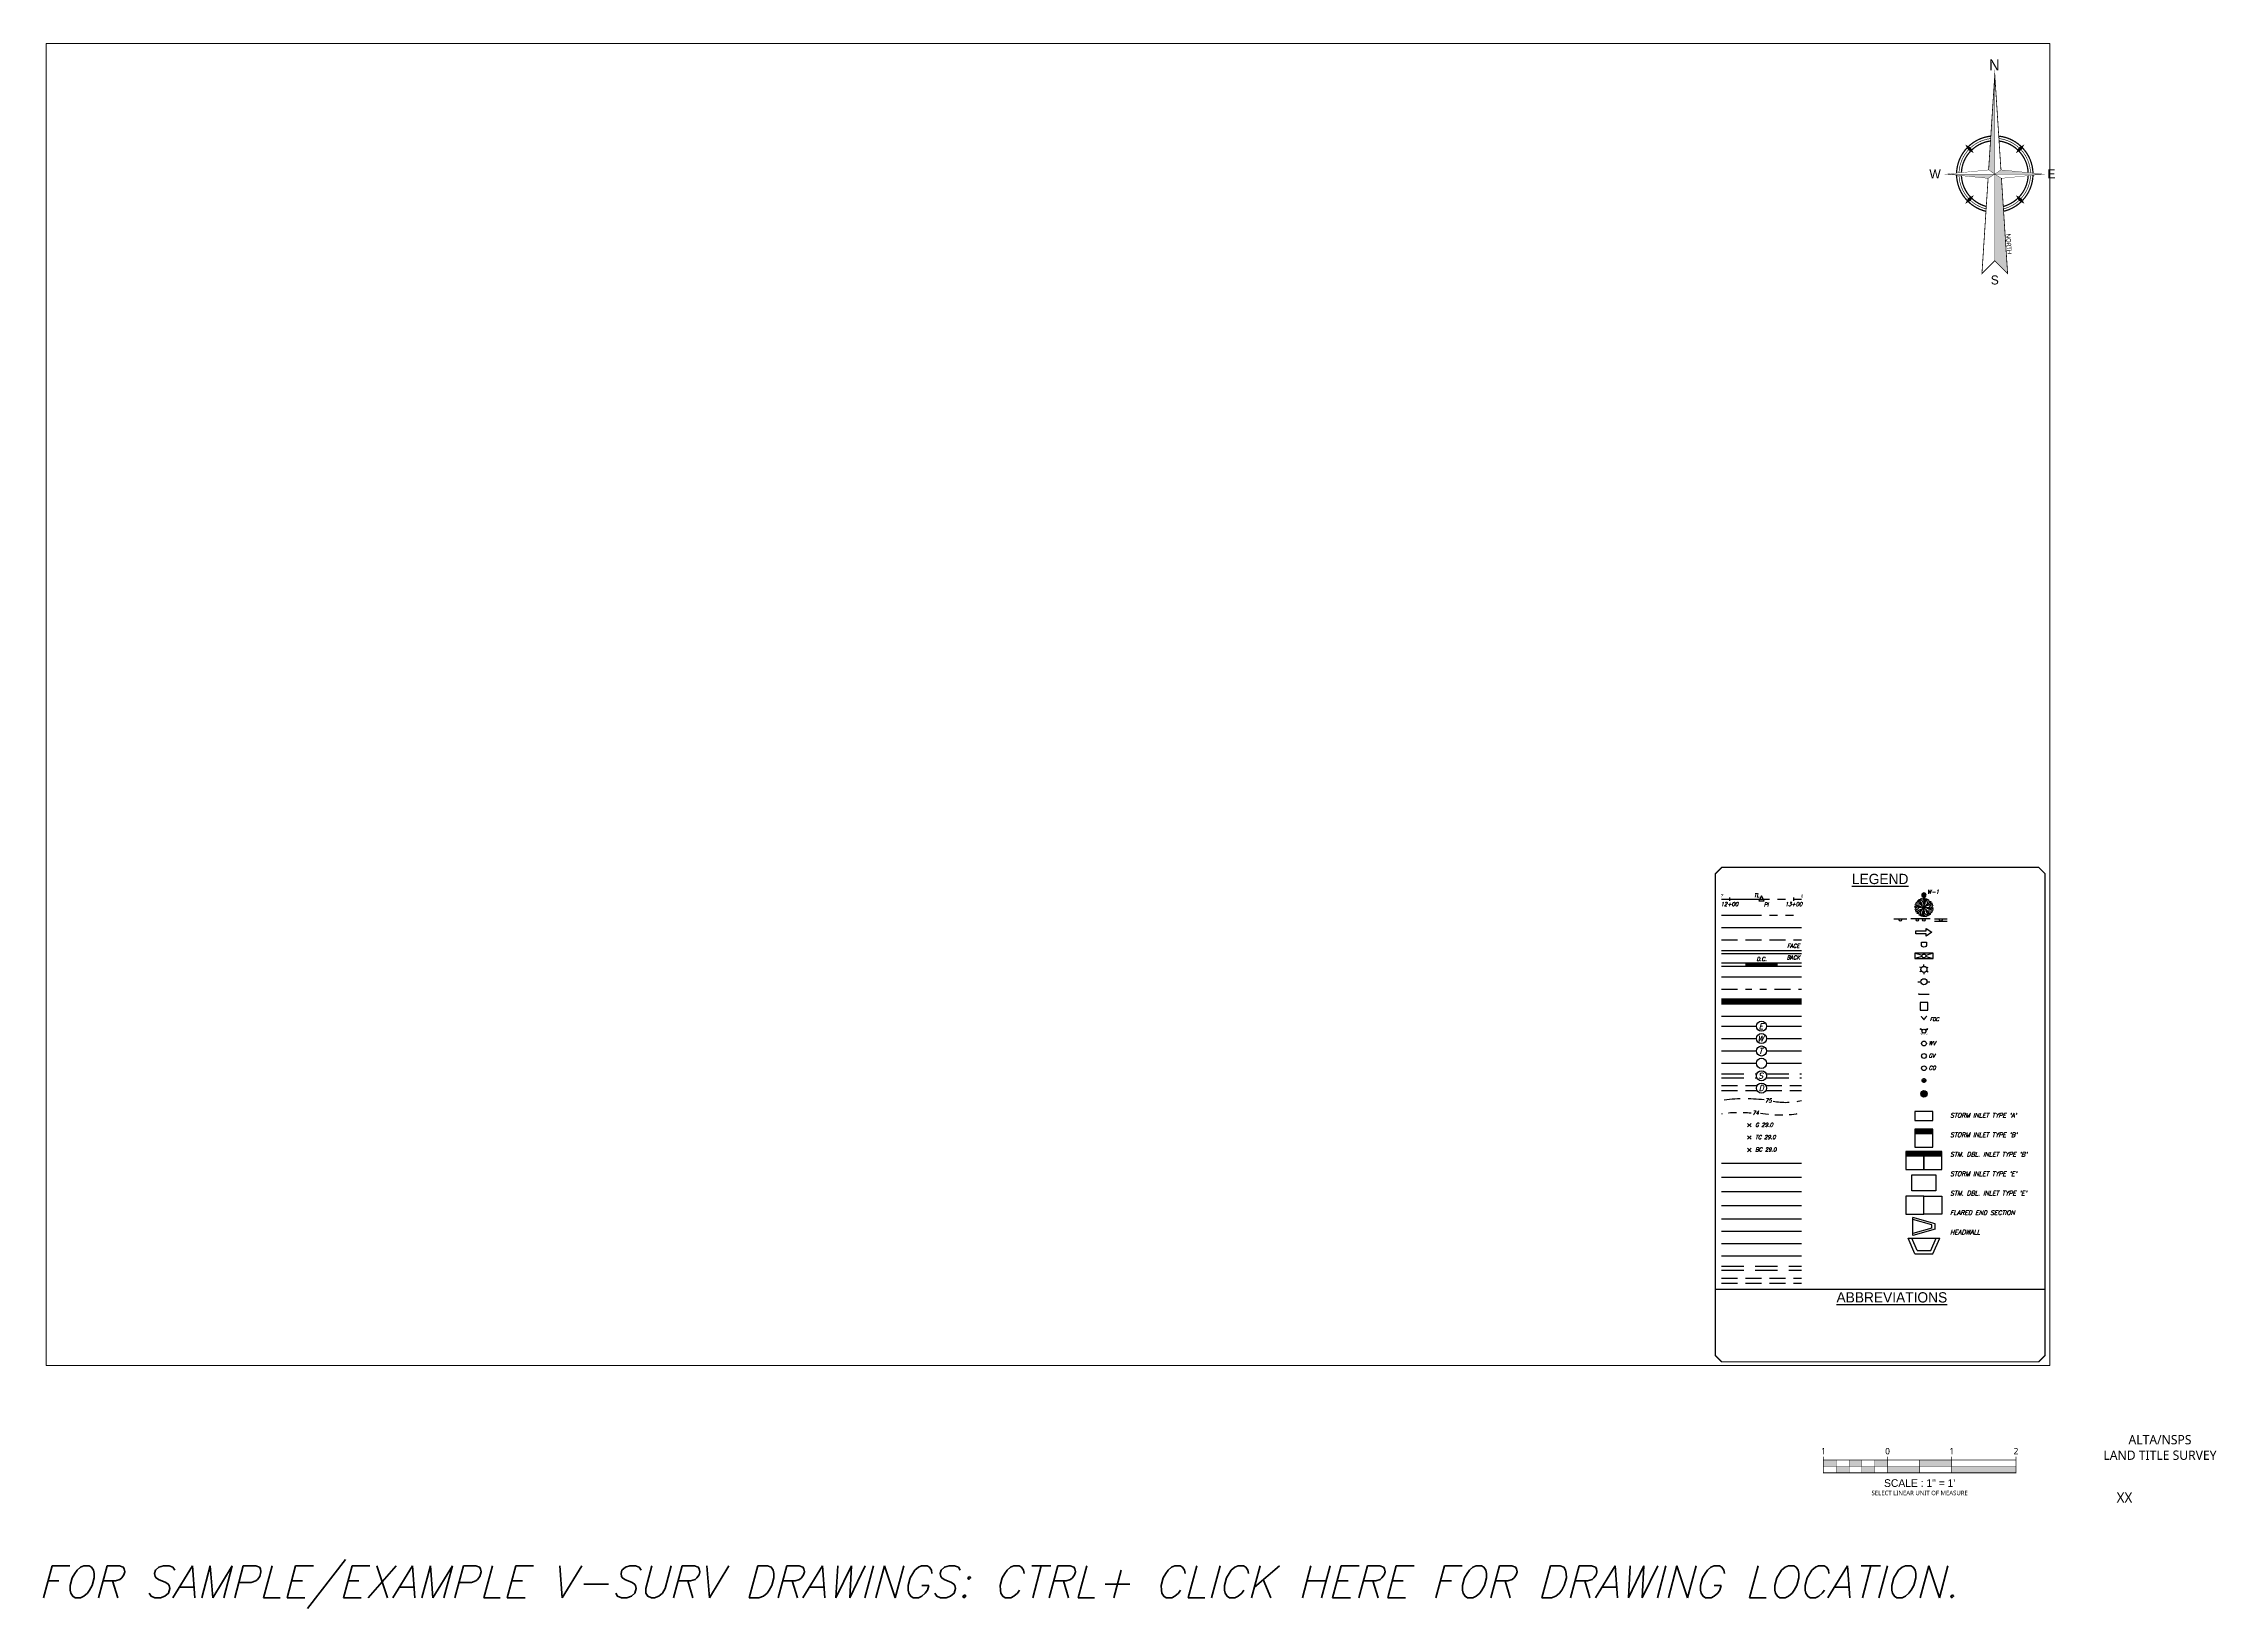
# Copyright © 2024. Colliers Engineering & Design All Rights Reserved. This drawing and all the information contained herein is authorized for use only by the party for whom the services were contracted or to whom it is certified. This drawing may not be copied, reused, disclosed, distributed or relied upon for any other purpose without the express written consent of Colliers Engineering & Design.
# Paper-space layout 'V-XX-SURVEY' of a CAD drawing. Extents: x 1 to 34.9, y -0.9 to 23.4.
import ezdxf
from ezdxf.enums import TextEntityAlignment as Align
from ezdxf.lldxf.tags import DXFTag

# ---------------------------------------------------------------- set-up
doc = ezdxf.new("R2010")
doc.units = 0
doc.header["$MEASUREMENT"] = 0
for name, pattern in [('CENTER2', [1.125, 0.75, -0.125, 0.125, -0.125]), ('DASHED', [0.75, 0.5, -0.25]), ('DASHED2', [0.375, 0.25, -0.125]), ('DIVIDE', [1.25, 0.5, -0.25, 0, -0.25, 0, -0.25]), ('DIVIDE2', [0.625, 0.25, -0.125, 0, -0.125, 0, -0.125]), ('HIDDEN', [0.375, 0.25, -0.125]), ('HIDDEN2', [0.1875, 0.125, -0.0625]), ('PHANTOM2', [1.25, 0.625, -0.125, 0.125, -0.125, 0.125, -0.125])]:
    doc.linetypes.add(name, pattern=pattern)
for name, color, linetype in [('G-ANNO-GENL-LGND', 7, 'Continuous'), ('G-ANNO-TTLE-BSCL', 60, 'Continuous'), ('G-ANNO-TTLE-CLNT', 7, 'Continuous'), ('G-ANNO-TTLE-NRTH', 60, 'Continuous'), ('G-ANNO-TTLE-STNM', 60, 'Continuous'), ('G-ANNO-TTLE-TEXT', 6, 'Continuous'), ('V-BNDY-TSHP-GEOM', 241, 'DIVIDE'), ('V-CURB-BACK', 51, 'Continuous'), ('V-CURB-DEPR', 55, 'Continuous'), ('V-CURB-FACE', 55, 'Continuous'), ('V-DRIV-ASPH-GEOM', 41, 'DASHED2'), ('V-FENC-STEL-GEOM', 21, 'FENC_EXST'), ('V-MISC-GEOM', 51, 'Continuous'), ('V-PAVE-CONC-GEOM', 55, 'Continuous'), ('V-PAVE-STRP-GEOM', 51, 'Continuous'), ('V-PROP-BNDY-GEOM', 241, 'Continuous'), ('V-PROP-ROWY-GEOM', 241, 'PHANTOM2'), ('V-ROAD-ASSM-CTLN', 41, 'CENTER2'), ('V-SIGN-SITE', 21, 'Continuous'), ('V-TOPO-MAJR-GEOM', 71, 'DASHED2'), ('V-TOPO-MAJR-TEXT', 73, 'Continuous'), ('V-TOPO-MINR-GEOM', 75, 'HIDDEN2'), ('V-TOPO-MINR-TEXT', 73, 'Continuous'), ('V-TOPO-SPOT-TEXT', 93, 'Continuous'), ('V-TRLN-GEOM', 55, 'TREE_LINE'), ('V-UTIL-CATV-UNDR-GEOM', 35, 'CATV_EXST'), ('V-UTIL-COMM-EQPM-GEOM', 31, 'Continuous'), ('V-UTIL-COMM-UNDR-GEOM', 35, 'TELE_EXST'), ('V-UTIL-NGAS-INST-GEOM', 55, 'Continuous'), ('V-UTIL-NGAS-PIPE-GEOM', 51, 'NGAS_EXST'), ('V-UTIL-POWR-INST-GEOM', 11, 'Continuous'), ('V-UTIL-POWR-MHOL-GEOM', 15, 'Continuous'), ('V-UTIL-POWR-OVHD-GEOM', 15, 'OVHD_WIRE_EXST'), ('V-UTIL-POWR-POLE-GEOM', 11, 'Continuous'), ('V-UTIL-POWR-UNDR-GEOM', 15, 'ELEC_EXST'), ('V-UTIL-SSWR-PIPE-GEOM', 111, 'DASHED'), ('V-UTIL-SSWR-STRC-GEOM', 111, 'Continuous'), ('V-UTIL-STRM-PIPE-GEOM', 221, 'HIDDEN'), ('V-UTIL-STRM-STRC-GEOM', 221, 'Continuous'), ('V-UTIL-UKWN-EQPM-GEOM', 231, 'UTIL_UGRD_EXST'), ('V-UTIL-UKWN-EQPM-SYMB', 235, 'Continuous'), ('V-UTIL-WATR-INST-GEOM', 161, 'Continuous'), ('V-UTIL-WATR-PIPE-GEOM', 165, 'WATR_EXST'), ('V-UTIL-WATR-STRC-GEOM', 165, 'Continuous'), ('V-VEGE-GEOM', 51, 'Continuous'), ('V-WETL-BNDY-GEOM', 111, 'DIVIDE2'), ('V-WETL-FLAG-GEOM', 115, 'Continuous'), ('V-WETL-FLAG-TEXT', 113, 'Continuous')]:
    doc.layers.add(name, color=color, linetype=linetype)
doc.layers.add('G-ANNO-TTLE-HIDE', color=240, linetype='Continuous', lineweight=0, plot=False)
doc.layers.add('G-ANNO-VFRM-GEOM', color=251, linetype='Continuous', plot=False)
doc.layers.get('0').freeze()
doc.styles.add('Existing', font='simplex.shx', dxfattribs={"oblique": 15})
doc.styles.add('Proposed-C3D', font='GIL_____.TTF')
doc.styles.add('Tblock-Text', font='')
doc.styles.add('Tblock-Title', font='')
doc.styles.get('Tblock-Text').set_extended_font_data('Open Sans')
doc.styles.get('Tblock-Title').set_extended_font_data('Merriweather')
tags = doc.linetypes.add('CATV_EXST', pattern='A,0.6,-0.16,[73,Colliers_Ex-Txt.shx,S=1,R=0,X=0,Y=0],-0.15', length=0.91).pattern_tags.tags
tags[6] = DXFTag(74, 12)
tags = doc.linetypes.add('ELEC_EXST', pattern='A,0.6,-0.06,[9,Colliers_Ex-Txt.shx,S=1,R=0,X=0,Y=0],-0.06', length=0.72).pattern_tags.tags
tags[6] = DXFTag(74, 12)
tags = doc.linetypes.add('FENC_EXST', pattern='A,0.4,-0.04,[52,Colliers_Ex-Txt.shx,S=1,R=0,X=0,Y=0],-0.06', length=0.5).pattern_tags.tags
tags[6] = DXFTag(74, 12)
tags = doc.linetypes.add('FIBO_EXST', pattern='A,0.6,-0.08,[57,Colliers_Ex-Txt.shx,S=1,R=0,X=0,Y=0],-0.09', length=0.77).pattern_tags.tags
tags[6] = DXFTag(74, 12)
tags = doc.linetypes.add('NGAS_EXST', pattern='A,0.6,-0.06,[22,Colliers_Ex-Txt.shx,S=1,R=0,X=0,Y=0],-0.06', length=0.72).pattern_tags.tags
tags[6] = DXFTag(74, 12)
tags = doc.linetypes.add('OVHD_WIRE_EXST', pattern='A,0.6,-0.14,[49,Colliers_Ex-Txt.shx,S=1,R=0,X=0,Y=0],-0.13', length=0.87).pattern_tags.tags
tags[6] = DXFTag(74, 12)
tags = doc.linetypes.add('SSWR_LATR_EXST', pattern='A,0.6,-0.06,[24,Colliers_Ex-Txt.shx,S=1,R=0,X=0,Y=0],-0.06', length=0.72).pattern_tags.tags
tags[6] = DXFTag(74, 12)
tags = doc.linetypes.add('TELE_EXST', pattern='A,0.6,-0.06,[36,Colliers_Ex-Txt.shx,S=1,R=0,X=0,Y=0],-0.07', length=0.73).pattern_tags.tags
tags[6] = DXFTag(74, 12)
doc.linetypes.add('TREE_LINE', pattern='A,0,[6,Colliers.shx,S=0.1,R=0,X=0,Y=0],-0.2', length=0.2)
tags = doc.linetypes.add('UTIL_UGRD_EXST', pattern='A,0.6,-0.06,[48,Colliers_Ex-Txt.shx,S=1,R=0,X=0,Y=0],-0.06', length=0.72).pattern_tags.tags
tags[6] = DXFTag(74, 12)
tags = doc.linetypes.add('WATR_EXST', pattern='A,0.6,-0.08,[38,Colliers_Ex-Txt.shx,S=1,R=0,X=0,Y=0],-0.08', length=0.76).pattern_tags.tags
tags[6] = DXFTag(74, 12)

# ---------------------------------------------------------------- blocks, each defined once
blk = doc.blocks.new('*U242')
at = {"color": 1}
blk.add_wipeout([(-1.7, 0.04), (1.7, 0.04), (1.7, -0.66), (-1.7, -0.66)], dxfattribs=at).dxf.layer = 'G-ANNO-TTLE-BSCL'
at = {"layer": 'G-ANNO-TTLE-BSCL'}
h = blk.add_hatch(color=251, dxfattribs=at)
h.paths.add_polyline_path([(0.5, -0.2), (0, -0.2), (0, -0.3), (0.5, -0.3)])
h.paths.add_polyline_path([(0, -0.3), (-0.5, -0.3), (-0.5, -0.4), (0, -0.4)])
h.paths.add_polyline_path([(-0.5, -0.2), (-0.7, -0.2), (-0.7, -0.3), (-0.5, -0.3)])
h.paths.add_polyline_path([(-0.7, -0.3), (-0.9, -0.3), (-0.9, -0.4), (-0.7, -0.4)])
h.paths.add_polyline_path([(-0.9, -0.2), (-1.1, -0.2), (-1.1, -0.3), (-0.9, -0.3)])
h.paths.add_polyline_path([(-1.1, -0.3), (-1.3, -0.3), (-1.3, -0.4), (-1.1, -0.4)])
h.paths.add_polyline_path([(-1.3, -0.2), (-1.5, -0.2), (-1.5, -0.3), (-1.3, -0.3)])
blk.add_hatch(color=251, dxfattribs=at).paths.add_polyline_path([(1.5, -0.3), (0.5, -0.3), (0.5, -0.4), (1.5, -0.4)])
for points, const_width in [([(0.5, -0.15), (0.5, -0.4), (-1.5, -0.4), (-1.5, -0.15)], 0.012), ([(-1.5, -0.2), (0.5, -0.2)], 0.012), ([(-1.5, -0.3), (0.5, -0.3)], 0.006), ([(-1.3, -0.2), (-1.3, -0.4)], 0.006), ([(-1.1, -0.2), (-1.1, -0.4)], 0.006), ([(-0.9, -0.2), (-0.9, -0.4)], 0.006), ([(-0.7, -0.2), (-0.7, -0.4)], 0.006), ([(-0.5, -0.15), (-0.5, -0.4)], 0.012), ([(0, -0.4), (0, -0.2)], 0.006), ([(1.5, -0.15), (1.5, -0.4), (0.5, -0.4)], 0.012), ([(0.5, -0.2), (1.5, -0.2)], 0.012), ([(0.5, -0.3), (1.5, -0.3)], 0.006)]:
    blk.add_lwpolyline(points, dxfattribs=dict(at, const_width=const_width))
at = {"layer": 'G-ANNO-TTLE-BSCL', "style": 'Tblock-Text'}
for s, p in [('1', (-1.5, -0.113)), ('0', (-0.5, -0.113)), ('1', (0.5, -0.113)), ('2', (1.5, -0.113))]:
    blk.add_text(s, height=0.1, dxfattribs=at).set_placement(p, align=Align.CENTER)
at = {"layer": 'G-ANNO-TTLE-BSCL', "style": 'Tblock-Title'}
blk.add_text('SCALE : 1" = 1\'', height=0.12, dxfattribs=at).set_placement((0, -0.5), align=Align.TOP_CENTER)
at = {"layer": 'G-ANNO-TTLE-BSCL', "style": 'Tblock-Text'}
blk.add_attdef('UNIT-MESR', text='', height=0.07, dxfattribs=at).set_placement((0, -0.749), align=Align.CENTER)
blk = doc.blocks.new('*U226')
at = {"layer": 'G-ANNO-TTLE-STNM', "style": 'Tblock-Text'}
for s, p in [('ALTA/NSPS', (-2, 1.682)), ('LAND TITLE SURVEY', (-2, 1.44))]:
    blk.add_text(s, height=0.145, dxfattribs=at).set_placement(p, align=Align.MIDDLE_CENTER)
for tag in ['FB', 'PG']:
    blk.add_attdef(tag, (-1.264, 2), '', height=0.00006, dxfattribs=at)
at = {"layer": 'G-ANNO-TTLE-TEXT', "style": 'Tblock-Text'}
for s, p in [('FIELD BOOK:', (-1.265, 2)), ('PAGE:', (-1.264, 2))]:
    blk.add_text(s, height=0.00006, dxfattribs=at).set_placement(p)
blk.add_wipeout([(-2.9, 0.63), (-2.9, 0.93), (-2.3, 0.93), (-2.3, 0.63)]).dxf.layer = 'G-ANNO-TTLE-HIDE'
at = {"layer": 'G-ANNO-TTLE-STNM', "style": 'Tblock-Text'}
blk.add_attdef('SHEET_NUMBER', text='', height=0.16, dxfattribs=at).set_placement((-2.553, 0.78), align=Align.MIDDLE_CENTER)
blk = doc.blocks.new('*U228')
at = {"color": 1}
blk.add_wipeout([(-0.293, -1.583), (-0.228, -0.582), (-0.241, -0.577), (-0.277, -0.561), (-0.311, -0.542), (-0.345, -0.522), (-0.377, -0.499), (-0.407, -0.474), (-0.415, -0.468), (-0.53, -0.53), (-0.468, -0.415), (-0.489, -0.39), (-0.513, -0.358), (-0.534, -0.325), (-0.553, -0.291), (-0.571, -0.256), (-0.586, -0.219), (-0.598, -0.182), (-0.608, -0.144), (-0.616, -0.106), (-0.622, -0.067), (-0.623, -0.043), (-0.761, -0.03), (-0.763, -0.03), (-0.765, -0.029), (-0.767, -0.029), (-0.768, -0.028), (-0.77, -0.028), (-0.772, -0.027), (-0.773, -0.026), (-0.775, -0.025), (-0.777, -0.024), (-0.778, -0.023), (-0.779, -0.021), (-0.781, -0.02), (-0.782, -0.018), (-0.783, -0.017), (-0.784, -0.015), (-0.785, -0.014), (-0.786, -0.012), (-0.787, -0.01), (-0.787, -0.008), (-0.788, -0.007), (-0.788, -0.005), (-0.788, -0.003), (-0.788, -0.001), (-0.788, 0.001), (-0.788, 0.003), (-0.788, 0.005), (-0.788, 0.006), (-0.787, 0.008), (-0.787, 0.01), (-0.786, 0.012), (-0.785, 0.014), (-0.784, 0.015), (-0.783, 0.017), (-0.782, 0.018), (-0.781, 0.02), (-0.78, 0.021), (-0.778, 0.022), (-0.777, 0.024), (-0.775, 0.025), (-0.774, 0.026), (-0.772, 0.027), (-0.77, 0.027), (-0.769, 0.028), (-0.767, 0.029), (-0.765, 0.029), (-0.763, 0.03), (-0.761, 0.03), (-0.624, 0.043), (-0.623, 0.051), (-0.619, 0.09), (-0.612, 0.129), (-0.603, 0.167), (-0.591, 0.204), (-0.577, 0.241), (-0.561, 0.277), (-0.542, 0.311), (-0.522, 0.345), (-0.499, 0.377), (-0.474, 0.407), (-0.468, 0.415), (-0.53, 0.53), (-0.415, 0.468), (-0.39, 0.489), (-0.358, 0.513), (-0.325, 0.534), (-0.291, 0.553), (-0.256, 0.571), (-0.219, 0.586), (-0.182, 0.598), (-0.144, 0.608), (-0.106, 0.616), (-0.09, 0.618), (-0.03, 1.549), (-0.03, 1.551), (-0.029, 1.553), (-0.029, 1.555), (-0.029, 1.557), (-0.028, 1.559), (-0.027, 1.56), (-0.026, 1.562), (-0.025, 1.564), (-0.024, 1.565), (-0.023, 1.567), (-0.022, 1.568), (-0.021, 1.569), (-0.019, 1.571), (-0.018, 1.572), (-0.016, 1.573), (-0.014, 1.574), (-0.013, 1.575), (-0.011, 1.575), (-0.009, 1.576), (-0.008, 1.577), (-0.006, 1.577), (-0.004, 1.577), (-0.002, 1.577), (0, 1.578), (0.002, 1.577), (0.004, 1.577), (0.006, 1.577), (0.007, 1.577), (0.009, 1.576), (0.011, 1.575), (0.013, 1.575), (0.014, 1.574), (0.016, 1.573), (0.018, 1.572), (0.019, 1.571), (0.02, 1.569), (0.022, 1.568), (0.023, 1.567), (0.024, 1.565), (0.025, 1.564), (0.026, 1.562), (0.027, 1.56), (0.028, 1.559), (0.029, 1.557), (0.029, 1.555), (0.029, 1.553), (0.03, 1.551), (0.03, 1.549), (0.09, 0.619), (0.129, 0.612), (0.167, 0.603), (0.204, 0.591), (0.241, 0.577), (0.277, 0.561), (0.311, 0.542), (0.345, 0.522), (0.377, 0.499), (0.407, 0.474), (0.415, 0.468), (0.53, 0.53), (0.468, 0.415), (0.489, 0.39), (0.513, 0.358), (0.534, 0.325), (0.553, 0.291), (0.571, 0.256), (0.586, 0.219), (0.598, 0.182), (0.608, 0.144), (0.616, 0.106), (0.622, 0.067), (0.623, 0.043), (0.761, 0.03), (0.763, 0.03), (0.765, 0.029), (0.767, 0.029), (0.769, 0.028), (0.77, 0.027), (0.772, 0.027), (0.774, 0.026), (0.775, 0.025), (0.777, 0.024), (0.778, 0.022), (0.78, 0.021), (0.781, 0.02), (0.782, 0.018), (0.783, 0.017), (0.784, 0.015), (0.785, 0.014), (0.786, 0.012), (0.787, 0.01), (0.787, 0.008), (0.788, 0.006), (0.788, 0.005), (0.788, 0.003), (0.788, 0.001), (0.788, -0.001), (0.788, -0.003), (0.788, -0.005), (0.788, -0.007), (0.787, -0.008), (0.787, -0.01), (0.786, -0.012), (0.785, -0.014), (0.784, -0.015), (0.783, -0.017), (0.782, -0.018), (0.781, -0.02), (0.779, -0.021), (0.778, -0.023), (0.777, -0.024), (0.775, -0.025), (0.773, -0.026), (0.772, -0.027), (0.77, -0.028), (0.768, -0.028), (0.767, -0.029), (0.765, -0.029), (0.763, -0.03), (0.761, -0.03), (0.624, -0.043), (0.623, -0.051), (0.619, -0.09), (0.612, -0.129), (0.603, -0.167), (0.591, -0.204), (0.577, -0.241), (0.561, -0.277), (0.542, -0.311), (0.522, -0.345), (0.499, -0.377), (0.474, -0.407), (0.468, -0.415), (0.53, -0.53), (0.415, -0.468), (0.39, -0.489), (0.358, -0.513), (0.325, -0.534), (0.291, -0.553), (0.256, -0.571), (0.228, -0.582), (0.293, -1.583), (0.293, -1.586), (0.293, -1.588), (0.292, -1.591), (0.292, -1.593), (0.291, -1.596), (0.291, -1.598), (0.29, -1.601), (0.289, -1.603), (0.288, -1.605), (0.286, -1.607), (0.285, -1.609), (0.283, -1.611), (0.282, -1.613), (0.28, -1.615), (0.278, -1.617), (0.276, -1.618), (0.274, -1.62), (0.272, -1.621), (0.27, -1.622), (0.267, -1.623), (0.265, -1.624), (0.263, -1.625), (0.26, -1.625), (0.258, -1.626), (0.255, -1.626), (0.253, -1.626), (0.25, -1.626), (0.248, -1.626), (0.245, -1.625), (0.243, -1.625), (0.24, -1.624), (0.238, -1.623), (0.236, -1.622), (0.233, -1.621), (0.231, -1.62), (0.229, -1.618), (0.227, -1.617), (0.225, -1.615), (0.223, -1.613), (0, -1.39), (-0.224, -1.614), (-0.225, -1.615), (-0.227, -1.617), (-0.229, -1.618), (-0.231, -1.62), (-0.233, -1.621), (-0.236, -1.622), (-0.238, -1.623), (-0.24, -1.624), (-0.243, -1.625), (-0.245, -1.625), (-0.248, -1.626), (-0.25, -1.626), (-0.253, -1.626), (-0.255, -1.626), (-0.258, -1.626), (-0.26, -1.625), (-0.263, -1.625), (-0.265, -1.624), (-0.267, -1.623), (-0.27, -1.622), (-0.272, -1.621), (-0.274, -1.62), (-0.276, -1.618), (-0.278, -1.617), (-0.28, -1.615), (-0.282, -1.613), (-0.283, -1.611), (-0.285, -1.609), (-0.286, -1.607), (-0.288, -1.605), (-0.289, -1.603), (-0.29, -1.601), (-0.291, -1.598), (-0.291, -1.596), (-0.292, -1.593), (-0.292, -1.591), (-0.293, -1.588), (-0.293, -1.586)], dxfattribs=at).dxf.layer = 'G-ANNO-TTLE-NRTH'
at = {"layer": 'G-ANNO-TTLE-NRTH'}
h = blk.add_hatch(color=253, dxfattribs=at)
h.dxf.hatch_style = 1
h.paths.add_polyline_path([(-0.333, 0.333), (-0.376, 0.413), (-0.456, 0.456)])
h.paths.add_polyline_path([(-0.413, 0.376), (-0.333, 0.333), (-0.456, 0.456)], flags=17)
h = blk.add_hatch(color=253, dxfattribs=at)
h.dxf.hatch_style = 1
h.paths.add_polyline_path([(0.456, 0.456), (0.376, 0.413), (0.333, 0.333)])
h.paths.add_polyline_path([(0.456, 0.456), (0.333, 0.333), (0.413, 0.376)], flags=17)
h = blk.add_hatch(color=253, dxfattribs=at)
h.dxf.hatch_style = 1
h.paths.add_polyline_path([(-0.456, -0.456), (-0.376, -0.413), (-0.333, -0.333)])
h.paths.add_polyline_path([(-0.456, -0.456), (-0.333, -0.333), (-0.413, -0.376)], flags=17)
h = blk.add_hatch(color=253, dxfattribs=at)
h.dxf.hatch_style = 1
h.paths.add_polyline_path([(0.456, -0.456), (0.376, -0.413), (0.333, -0.333)])
h.paths.add_polyline_path([(0.456, -0.456), (0.333, -0.333), (0.413, -0.376)], flags=17)
at = {"layer": 'G-ANNO-TTLE-NRTH', "const_width": 0.02}
for points in [[(-0.431, 0.41, 0.185407), (-0.595, 0.016)], [(-0.378, 0.357, 0.179808), (-0.52, 0.024)], [(-0.062, 0.592, 0.165621), (-0.41, 0.431)], [(-0.067, 0.516, 0.158437), (-0.357, 0.378)], [(0.41, 0.431, 0.165621), (0.062, 0.592)], [(0.357, 0.378, 0.158437), (0.067, 0.516)], [(0.52, 0.024, 0.179808), (0.378, 0.357)], [(0.595, 0.016, 0.185407), (0.431, 0.41)], [(-0.595, -0.016, 0.185407), (-0.431, -0.41)], [(-0.52, -0.024, 0.179808), (-0.378, -0.357)], [(0.378, -0.357, 0.179808), (0.52, -0.024)], [(0.431, -0.41, 0.185407), (0.595, -0.016)], [(-0.41, -0.431, 0.132636), (-0.137, -0.579)], [(-0.357, -0.378, 0.125519), (-0.133, -0.503)], [(0.133, -0.503, 0.125519), (0.357, -0.378)], [(0.137, -0.579, 0.132636), (0.41, -0.431)]]:
    blk.add_lwpolyline(points, format="xyb", dxfattribs=at)
at = {"layer": 'G-ANNO-TTLE-NRTH', "color": 253, "const_width": 0.01}
for points in [[(-0.557, 0.02, -0.177617), (-0.412, 0.376, -0.175505)], [(-0.376, 0.412, -0.157128), (-0.064, 0.554)], [(0.376, 0.412, 0.157128), (0.064, 0.554, 0.147583)], [(0.557, 0.02, 0.177617), (0.412, 0.376)], [(-0.412, -0.376, -0.177617), (-0.557, -0.02, -0.163889)], [(0.412, -0.376, 0.177617), (0.557, -0.02, 0.175505)], [(-0.135, -0.541, -0.124222), (-0.376, -0.412, -0.106684)], [(0.135, -0.541, 0.124222), (0.376, -0.412, 0.106684)]]:
    blk.add_lwpolyline(points, format="xyb", dxfattribs=at)
at = {"layer": 'G-ANNO-TTLE-NRTH', "const_width": 0.004}
for points in [[(-0.333, 0.333), (-0.376, 0.413), (-0.456, 0.456), (-0.413, 0.376)], [(0.333, 0.333), (0.376, 0.413), (0.456, 0.456), (0.413, 0.376)], [(-0.333, -0.333), (-0.376, -0.413), (-0.456, -0.456), (-0.413, -0.376)], [(0.333, -0.333), (0.376, -0.413), (0.456, -0.456), (0.413, -0.376)]]:
    blk.add_lwpolyline(points, close=True, dxfattribs=at)
at = {"layer": 'G-ANNO-TTLE-NRTH'}
for points, const_width in [([(-0.333, 0.333), (-0.456, 0.456)], 0.003), ([(0.333, 0.333), (0.456, 0.456)], 0.003), ([(0, 0), (0, -1.348)], 0.006), ([(-0.333, -0.333), (-0.456, -0.456)], 0.003), ([(0.333, -0.333), (0.456, -0.456)], 0.003)]:
    blk.add_lwpolyline(points, dxfattribs=dict(at, const_width=const_width))
at = {"layer": 'G-ANNO-TTLE-NRTH', "color": 251, "style": 'Tblock-Title'}
blk.add_text('E', height=0.14, dxfattribs=at).set_placement((0.882, 0.003), align=Align.MIDDLE_CENTER)
at = {"color": 1}
for points in [[(0.099, 1.779), (0.099, 1.779), (0.099, 1.782), (0.098, 1.786), (0.097, 1.789), (0.095, 1.792), (0.093, 1.795), (0.091, 1.798), (0.088, 1.801), (0.085, 1.803), (0.082, 1.804), (0.079, 1.805), (0.075, 1.806), (0.072, 1.807), (0.068, 1.807), (0.061, 1.806), (0.052, 1.805), (0.045, 1.805), (0.031, 1.806), (0.027, 1.806), (0.023, 1.806), (0.02, 1.806), (0.016, 1.805), (0.013, 1.804), (0.01, 1.802), (0.007, 1.8), (0.004, 1.798), (0.002, 1.795), (0, 1.792), (-0.002, 1.789), (-0.003, 1.785), (-0.004, 1.782), (-0.004, 1.778), (-0.004, 1.778), (-0.004, 1.774), (-0.003, 1.77), (-0.001, 1.767), (0, 1.764), (0.003, 1.761), (0.005, 1.758), (0.008, 1.756), (0.011, 1.754), (0.014, 1.752), (0.018, 1.751), (0.023, 1.75), (0.024, 1.727), (0.024, 1.714), (-0.031, 1.794), (-0.036, 1.798), (-0.042, 1.801), (-0.05, 1.803), (-0.057, 1.805), (-0.063, 1.806), (-0.068, 1.806), (-0.072, 1.806), (-0.077, 1.806), (-0.078, 1.806), (-0.086, 1.806), (-0.088, 1.806), (-0.091, 1.807), (-0.094, 1.807), (-0.098, 1.807), (-0.101, 1.806), (-0.104, 1.805), (-0.108, 1.803), (-0.11, 1.801), (-0.113, 1.799), (-0.115, 1.796), (-0.117, 1.793), (-0.119, 1.79), (-0.12, 1.787), (-0.121, 1.783), (-0.121, 1.78), (-0.121, 1.776), (-0.121, 1.773), (-0.12, 1.769), (-0.118, 1.766), (-0.117, 1.763), (-0.114, 1.76), (-0.112, 1.758), (-0.109, 1.756), (-0.106, 1.754), (-0.103, 1.752), (-0.099, 1.751), (-0.096, 1.751), (-0.096, 1.75), (-0.095, 1.749), (-0.093, 1.743), (-0.092, 1.73), (-0.092, 1.649), (-0.092, 1.644), (-0.095, 1.644), (-0.098, 1.642), (-0.101, 1.64), (-0.104, 1.638), (-0.106, 1.635), (-0.108, 1.633), (-0.11, 1.629), (-0.111, 1.626), (-0.112, 1.623), (-0.113, 1.619), (-0.113, 1.616), (-0.112, 1.612), (-0.111, 1.609), (-0.11, 1.605), (-0.108, 1.602), (-0.106, 1.599), (-0.104, 1.597), (-0.101, 1.595), (-0.098, 1.593), (-0.095, 1.591), (-0.091, 1.59), (-0.088, 1.589), (-0.084, 1.589), (-0.081, 1.589), (-0.077, 1.59), (-0.069, 1.59), (-0.065, 1.59), (-0.054, 1.59), (-0.044, 1.589), (-0.04, 1.589), (-0.037, 1.589), (-0.033, 1.589), (-0.03, 1.59), (-0.026, 1.591), (-0.023, 1.593), (-0.021, 1.595), (-0.018, 1.597), (-0.016, 1.6), (-0.014, 1.603), (-0.012, 1.606), (-0.011, 1.609), (-0.011, 1.613), (-0.01, 1.616), (-0.011, 1.62), (-0.011, 1.623), (-0.012, 1.627), (-0.014, 1.63), (-0.015, 1.633), (-0.018, 1.635), (-0.02, 1.638), (-0.023, 1.64), (-0.026, 1.642), (-0.029, 1.643), (-0.031, 1.643), (-0.031, 1.648), (-0.031, 1.671), (0.025, 1.603), (0.031, 1.598), (0.035, 1.595), (0.039, 1.592), (0.042, 1.591), (0.045, 1.59), (0.049, 1.589), (0.052, 1.588), (0.056, 1.588), (0.06, 1.588), (0.063, 1.589), (0.067, 1.59), (0.07, 1.592), (0.073, 1.594), (0.076, 1.597), (0.078, 1.599), (0.08, 1.602), (0.082, 1.606), (0.083, 1.609), (0.084, 1.612), (0.084, 1.616), (0.084, 1.62), (0.084, 1.62), (0.084, 1.633), (0.084, 1.733), (0.084, 1.741), (0.084, 1.754), (0.086, 1.755), (0.089, 1.757), (0.091, 1.76), (0.094, 1.762), (0.096, 1.765), (0.097, 1.768), (0.098, 1.772), (0.099, 1.775)], [(-0.845, 0.097), (-0.845, 0.097), (-0.842, 0.097), (-0.838, 0.097), (-0.834, 0.097), (-0.831, 0.096), (-0.827, 0.095), (-0.824, 0.093), (-0.82, 0.091), (-0.818, 0.089), (-0.815, 0.086), (-0.813, 0.083), (-0.811, 0.079), (-0.81, 0.076), (-0.809, 0.072), (-0.809, 0.068), (-0.809, 0.064), (-0.81, 0.061), (-0.811, 0.057), (-0.812, 0.054), (-0.814, 0.05), (-0.817, 0.047), (-0.819, 0.045), (-0.822, 0.042), (-0.826, 0.035), (-0.83, 0.025), (-0.836, 0.012), (-0.842, -0.003), (-0.847, -0.014), (-0.859, -0.041), (-0.867, -0.059), (-0.871, -0.07), (-0.874, -0.076), (-0.876, -0.08), (-0.878, -0.085), (-0.88, -0.088), (-0.883, -0.091), (-0.885, -0.094), (-0.888, -0.096), (-0.891, -0.098), (-0.895, -0.1), (-0.898, -0.101), (-0.902, -0.102), (-0.906, -0.102), (-0.91, -0.102), (-0.913, -0.101), (-0.917, -0.1), (-0.92, -0.098), (-0.924, -0.096), (-0.927, -0.094), (-0.929, -0.091), (-0.931, -0.088), (-0.933, -0.085), (-0.934, -0.082), (-0.935, -0.085), (-0.937, -0.088), (-0.939, -0.091), (-0.942, -0.094), (-0.945, -0.096), (-0.948, -0.098), (-0.952, -0.1), (-0.955, -0.101), (-0.959, -0.102), (-0.963, -0.102), (-0.967, -0.102), (-0.97, -0.101), (-0.974, -0.1), (-0.977, -0.098), (-0.98, -0.096), (-0.983, -0.094), (-0.986, -0.091), (-0.988, -0.088), (-0.99, -0.085), (-0.992, -0.081), (-0.994, -0.076), (-1.034, 0.021), (-1.037, 0.027), (-1.042, 0.037), (-1.045, 0.038), (-1.049, 0.04), (-1.052, 0.042), (-1.055, 0.044), (-1.058, 0.047), (-1.06, 0.05), (-1.062, 0.054), (-1.063, 0.057), (-1.064, 0.061), (-1.065, 0.065), (-1.065, 0.068), (-1.064, 0.072), (-1.063, 0.076), (-1.062, 0.08), (-1.06, 0.083), (-1.058, 0.086), (-1.055, 0.089), (-1.052, 0.091), (-1.049, 0.093), (-1.046, 0.095), (-1.042, 0.096), (-1.038, 0.097), (-1.034, 0.097), (-1.03, 0.097), (-1.027, 0.096), (-1.026, 0.096), (-1.021, 0.096), (-1.009, 0.096), (-1.002, 0.096), (-0.996, 0.096), (-0.987, 0.095), (-0.979, 0.096), (-0.973, 0.096), (-0.954, 0.096), (-0.946, 0.096), (-0.942, 0.096), (-0.932, 0.096), (-0.924, 0.096), (-0.92, 0.096), (-0.912, 0.096), (-0.903, 0.096), (-0.9, 0.097), (-0.884, 0.095), (-0.868, 0.097), (-0.867, 0.097), (-0.857, 0.096)], [(-0.071, -1.694), (-0.069, -1.703), (-0.067, -1.711), (-0.065, -1.719), (-0.063, -1.723), (-0.061, -1.726), (-0.059, -1.73), (-0.056, -1.733), (-0.052, -1.736), (-0.049, -1.738), (-0.045, -1.74), (-0.04, -1.742), (-0.035, -1.744), (-0.024, -1.747), (-0.013, -1.749), (-0.002, -1.749), (0.009, -1.748), (0.018, -1.746), (0.026, -1.744), (0.034, -1.74), (0.041, -1.736), (0.048, -1.731), (0.054, -1.725), (0.059, -1.718), (0.064, -1.71), (0.067, -1.703), (0.07, -1.694), (0.071, -1.686), (0.071, -1.677), (0.07, -1.669), (0.069, -1.66), (0.066, -1.652), (0.062, -1.644), (0.058, -1.64), (0.056, -1.637), (0.058, -1.635), (0.06, -1.632), (0.062, -1.629), (0.064, -1.626), (0.065, -1.622), (0.066, -1.618), (0.066, -1.614), (0.066, -1.611), (0.065, -1.608), (0.065, -1.605), (0.063, -1.596), (0.062, -1.585), (0.062, -1.582), (0.061, -1.578), (0.059, -1.574), (0.057, -1.571), (0.055, -1.568), (0.052, -1.565), (0.049, -1.562), (0.046, -1.56), (0.042, -1.559), (0.039, -1.557), (0.035, -1.557), (0.031, -1.557), (0.027, -1.557), (0.026, -1.557), (0.026, -1.557), (0.016, -1.554), (0.006, -1.553), (-0.004, -1.553), (-0.014, -1.554), (-0.024, -1.557), (-0.029, -1.558), (-0.035, -1.561), (-0.042, -1.564), (-0.048, -1.568), (-0.054, -1.573), (-0.059, -1.579), (-0.063, -1.585), (-0.066, -1.592), (-0.069, -1.599), (-0.07, -1.606), (-0.071, -1.614), (-0.071, -1.621), (-0.07, -1.629), (-0.068, -1.636), (-0.065, -1.643), (-0.061, -1.649), (-0.057, -1.655), (-0.059, -1.656), (-0.062, -1.658), (-0.065, -1.661), (-0.068, -1.664), (-0.07, -1.667), (-0.071, -1.671), (-0.073, -1.675), (-0.073, -1.678), (-0.073, -1.682), (-0.073, -1.686), (-0.072, -1.69)]]:
    blk.add_wipeout(points, dxfattribs=at).dxf.layer = 'G-ANNO-TTLE-NRTH'
at = {"layer": 'G-ANNO-TTLE-NRTH'}
h = blk.add_hatch(color=251, dxfattribs=at)
h.dxf.hatch_style = 1
h.paths.add_polyline_path([(0.104, -0.065), (0, 0), (0, -1.348), (0.2, -1.548)])
h.paths.add_polyline_path([(-0.096, 0.066), (0, 0), (0, 1.548)])
h = blk.add_hatch(color=251, dxfattribs=at)
h.dxf.hatch_style = 1
h.paths.add_polyline_path([(0.096, 0.066), (0, 0), (0.758, 0)])
h.paths.add_polyline_path([(-0.104, -0.065), (0, 0), (-0.758, 0)])
for points, const_width in [([(-0.096, 0.066), (0, 1.548), (0.096, 0.066)], 0.012), ([(0, 1.548), (0, 0)], 0.006), ([(0.758, 0), (-0.758, 0)], 0.004), ([(0.104, -0.065), (0.2, -1.548), (0, -1.348), (-0.2, -1.548), (-0.104, -0.065)], 0.012)]:
    blk.add_lwpolyline(points, dxfattribs=dict(at, const_width=const_width))
at = {"layer": 'G-ANNO-TTLE-NRTH', "const_width": 0.005}
blk.add_lwpolyline([(0, 0), (-0.096, 0.066), (-0.758, 0), (-0.104, -0.065), (0, 0), (0.104, -0.065), (0.758, 0), (0.096, 0.066)], close=True, dxfattribs=at)
at = {"layer": 'G-ANNO-TTLE-NRTH', "color": 5, "style": 'Tblock-Title'}
blk.add_text('N', height=0.17, dxfattribs=at).set_placement((-0.006, 1.701), align=Align.MIDDLE_CENTER)
at = {"layer": 'G-ANNO-TTLE-NRTH', "color": 251, "style": 'Tblock-Title'}
for s, p in [('W', (-0.93, 0.003)), ('S', (0, -1.648))]:
    blk.add_text(s, height=0.14, dxfattribs=at).set_placement(p, align=Align.MIDDLE_CENTER)
at = {"layer": 'G-ANNO-TTLE-NRTH', "style": 'Tblock-Text'}
for tag, rotation, p in [('REFERENCE-NOTE-02', 266.3027, (-0.22, -1.085)), ('REFERENCE-NOTE-01', 273.6973, (0.22, -1.085))]:
    blk.add_attdef(tag, text='', height=0.07, rotation=rotation, dxfattribs=at).set_placement(p, align=Align.MIDDLE_CENTER)
blk = doc.blocks.new('V-LAND-TREE-DECD')
for p, q in [((-2.35, 0.3), (-2.45, 0.32)), ((-2.07, 0.06), (-2.43, -0.04)), ((-2.27, 0.67), (-2.35, 0.73)), ((-2.09, 0.26), (-2.35, 0.3)), ((-2.01, 0.57), (-2.27, 0.67)), ((-2.05, 0.93), (-2.18, 1.09)), ((-1.88, 1.27), (-2.1, 1.22)), ((-1.82, 0.1), (-2.09, 0.26)), ((-1.82, 0.08), (-2.09, -0.16)), ((-1.56, 0.1), (-2.07, 0.06)), ((-1.7, 0.87), (-2.05, 0.93)), ((-1.7, 0.47), (-2.01, 0.57)), ((-1.59, 1.36), (-1.88, 1.27)), ((-1.42, 1.5), (-1.75, 1.69)), ((-1.36, 0.9), (-1.7, 0.87)), ((-1.44, 0.41), (-1.7, 0.47)), ((-1.23, 1.35), (-1.59, 1.36)), ((-1.05, 0.08), (-1.56, 0.1)), ((-1.45, 1.88), (-1.5, 1.96)), ((-1.29, 1.66), (-1.45, 1.88)), ((-1.15, 0.34), (-1.44, 0.41)), ((-1.03, 1.17), (-1.42, 1.5)), ((-1, 0.89), (-1.36, 0.9)), ((-1.22, 1.36), (-1.29, 1.66)), ((-1.13, 2.08), (-1.15, 2.18)), ((-0.89, 0.2), (-1.15, 0.34)), ((-1.02, 1.82), (-1.13, 2.08)), ((-0.69, 0.02), (-1.07, -0.02)), ((-0.55, 0), (-1.05, 0.08)), ((-0.69, 0.8), (-1.03, 1.17)), ((-0.87, 1.53), (-1.02, 1.82)), ((-0.77, 0.74), (-1, 0.89)), ((-0.63, 0.02), (-0.89, 0.2)), ((-0.73, 1.3), (-0.87, 1.53)), ((-0.79, 2.11), (-0.77, 2.31)), ((-0.59, 1.82), (-0.79, 2.11)), ((-0.47, 0.5), (-0.77, 0.74)), ((-0.57, 1.06), (-0.73, 1.3)), ((-0.39, 0.39), (-0.69, 0.8)), ((-0.43, 2.23), (-0.63, 2.35)), ((-0.32, 1.6), (-0.59, 1.82)), ((-0.49, 0.77), (-0.57, 1.06)), ((-0.55, 0), (-0.41, 0.02)), ((-0.43, 0.46), (-0.49, 0.77)), ((-0.16, 2.09), (-0.43, 2.23)), ((-0.41, 0.02), (-0.16, -0.04)), ((-0.39, 0.39), (-0.27, 0.3)), ((-0.08, 1.34), (-0.32, 1.6)), ((-0.27, 0.3), (-0.14, 0.09)), ((0.08, 1.82), (-0.16, 2.09)), ((-0.16, -0.04), (0, 0)), ((-0.14, 0.09), (0, 0)), ((-0.09, -0.14), (0, 0)), ((-0.02, 1.07), (-0.08, 1.34)), ((0.06, 2.07), (-0.04, 2.43)), ((0.02, 0.41), (-0.04, 0.16)), ((-0.04, 0.16), (0, 0)), ((0.02, 0.69), (-0.02, 1.07)), ((0, 0.55), (0.08, 1.05)), ((0, 0.55), (0.02, 0.41)), ((0.09, 0.14), (0, 0)), ((0.16, 0.04), (0, 0)), ((0.14, -0.09), (0, 0)), ((0.04, -0.16), (0, 0)), ((0.02, 0.63), (0.2, 0.89)), ((0.1, 1.56), (0.06, 2.07)), ((0.08, 1.05), (0.1, 1.56)), ((0.3, 0.27), (0.09, 0.14)), ((0.1, 1.82), (0.26, 2.09)), ((0.41, -0.02), (0.16, 0.04)), ((0.2, 0.89), (0.34, 1.15)), ((0.26, 2.09), (0.3, 2.35)), ((0.3, 2.35), (0.32, 2.45)), ((0.39, 0.39), (0.3, 0.27)), ((0.34, 1.15), (0.41, 1.44)), ((0.39, 0.39), (0.8, 0.69)), ((0.41, 1.44), (0.47, 1.7)), ((0.55, 0), (0.41, -0.02)), ((0.46, 0.43), (0.77, 0.49)), ((0.47, 1.7), (0.57, 2.01)), ((0.5, 0.47), (0.74, 0.77)), ((0.55, 0), (1.05, -0.08)), ((0.57, 2.01), (0.67, 2.27)), ((0.67, 2.27), (0.73, 2.35)), ((0.69, -0.02), (1.07, 0.02)), ((0.74, 0.77), (0.89, 1)), ((0.77, 0.49), (1.06, 0.57)), ((0.8, 0.69), (1.17, 1.03)), ((0.87, 1.7), (0.93, 2.05)), ((0.9, 1.36), (0.87, 1.7)), ((0.89, 1), (0.9, 1.36)), ((0.93, 2.05), (1.09, 2.18)), ((1.06, 0.57), (1.3, 0.73)), ((1.07, 0.02), (1.34, 0.08)), ((1.17, 1.03), (1.5, 1.42)), ((1.27, 1.88), (1.22, 2.1)), ((1.36, 1.59), (1.27, 1.88)), ((1.3, 0.73), (1.53, 0.87)), ((1.34, 0.08), (1.6, 0.32)), ((1.35, 1.23), (1.36, 1.59)), ((1.36, 1.22), (1.66, 1.29)), ((1.5, 1.42), (1.69, 1.75)), ((1.53, 0.87), (1.82, 1.02)), ((1.6, 0.32), (1.82, 0.59)), ((1.66, 1.29), (1.88, 1.45)), ((1.82, 1.02), (2.08, 1.13)), ((1.82, 0.59), (2.11, 0.79)), ((1.82, -0.08), (2.09, 0.16)), ((1.88, 1.45), (1.96, 1.5)), ((2.07, -0.06), (2.43, 0.04)), ((2.08, 1.13), (2.18, 1.15)), ((2.09, 0.16), (2.23, 0.43)), ((2.11, 0.79), (2.31, 0.77)), ((2.23, 0.43), (2.35, 0.63)), ((-2.23, -0.43), (-2.35, -0.63)), ((-2.11, -0.79), (-2.31, -0.77)), ((-2.09, -0.16), (-2.23, -0.43)), ((-2.08, -1.13), (-2.18, -1.15)), ((-1.82, -0.59), (-2.11, -0.79)), ((-1.82, -1.02), (-2.08, -1.13)), ((-1.88, -1.45), (-1.96, -1.5)), ((-1.66, -1.29), (-1.88, -1.45)), ((-1.6, -0.32), (-1.82, -0.59)), ((-1.53, -0.87), (-1.82, -1.02)), ((-1.5, -1.42), (-1.69, -1.75)), ((-1.36, -1.22), (-1.66, -1.29)), ((-1.34, -0.08), (-1.6, -0.32)), ((-1.3, -0.73), (-1.53, -0.87)), ((-1.17, -1.03), (-1.5, -1.42)), ((-1.35, -1.23), (-1.36, -1.59)), ((-1.36, -1.59), (-1.27, -1.88)), ((-1.07, -0.02), (-1.34, -0.08)), ((-1.06, -0.57), (-1.3, -0.73)), ((-1.27, -1.88), (-1.22, -2.1)), ((-0.8, -0.69), (-1.17, -1.03)), ((-0.93, -2.05), (-1.09, -2.18)), ((-0.77, -0.49), (-1.06, -0.57)), ((-0.87, -1.7), (-0.93, -2.05)), ((-0.89, -1), (-0.9, -1.36)), ((-0.9, -1.36), (-0.87, -1.7)), ((-0.74, -0.77), (-0.89, -1)), ((-0.39, -0.39), (-0.8, -0.69)), ((-0.46, -0.43), (-0.77, -0.49)), ((-0.5, -0.47), (-0.74, -0.77)), ((-0.67, -2.27), (-0.73, -2.35)), ((-0.57, -2.01), (-0.67, -2.27)), ((-0.47, -1.7), (-0.57, -2.01)), ((-0.41, -1.44), (-0.47, -1.7)), ((-0.34, -1.15), (-0.41, -1.44)), ((-0.39, -0.39), (-0.3, -0.27)), ((-0.2, -0.89), (-0.34, -1.15)), ((-0.3, -2.35), (-0.32, -2.45)), ((-0.3, -0.27), (-0.09, -0.14)), ((-0.26, -2.09), (-0.3, -2.35)), ((-0.1, -1.82), (-0.26, -2.09)), ((-0.02, -0.63), (-0.2, -0.89)), ((-0.08, -1.05), (-0.1, -1.56)), ((-0.1, -1.56), (-0.06, -2.07)), ((0, -0.55), (-0.08, -1.05)), ((-0.08, -1.82), (0.16, -2.09)), ((-0.06, -2.07), (0.04, -2.43)), ((-0.02, -0.41), (0.04, -0.16)), ((0, -0.55), (-0.02, -0.41)), ((-0.02, -0.69), (0.02, -1.07)), ((0.02, -1.07), (0.08, -1.34)), ((0.08, -1.34), (0.32, -1.6)), ((0.27, -0.3), (0.14, -0.09)), ((0.16, -2.09), (0.43, -2.23)), ((0.39, -0.39), (0.27, -0.3)), ((0.32, -1.6), (0.59, -1.82)), ((0.39, -0.39), (0.69, -0.8)), ((0.43, -0.46), (0.49, -0.77)), ((0.43, -2.23), (0.63, -2.35)), ((0.47, -0.5), (0.77, -0.74)), ((0.49, -0.77), (0.57, -1.06)), ((0.57, -1.06), (0.73, -1.3)), ((0.59, -1.82), (0.79, -2.11)), ((0.63, -0.02), (0.89, -0.2)), ((0.69, -0.8), (1.03, -1.17)), ((0.73, -1.3), (0.87, -1.53)), ((0.77, -0.74), (1, -0.89)), ((0.79, -2.11), (0.77, -2.31)), ((0.87, -1.53), (1.02, -1.82)), ((0.89, -0.2), (1.15, -0.34)), ((1, -0.89), (1.36, -0.9)), ((1.02, -1.82), (1.13, -2.08)), ((1.03, -1.17), (1.42, -1.5)), ((1.05, -0.08), (1.56, -0.1)), ((1.13, -2.08), (1.15, -2.18)), ((1.15, -0.34), (1.44, -0.41)), ((1.22, -1.36), (1.29, -1.66)), ((1.23, -1.35), (1.59, -1.36)), ((1.29, -1.66), (1.45, -1.88)), ((1.36, -0.9), (1.7, -0.87)), ((1.42, -1.5), (1.75, -1.69)), ((1.44, -0.41), (1.7, -0.47)), ((1.45, -1.88), (1.5, -1.96)), ((1.56, -0.1), (2.07, -0.06)), ((1.59, -1.36), (1.88, -1.27)), ((1.7, -0.47), (2.01, -0.57)), ((1.7, -0.87), (2.05, -0.93)), ((1.82, -0.1), (2.09, -0.26)), ((1.88, -1.27), (2.1, -1.22)), ((2.01, -0.57), (2.27, -0.67)), ((2.05, -0.93), (2.18, -1.09)), ((2.09, -0.26), (2.35, -0.3)), ((2.27, -0.67), (2.35, -0.73)), ((2.35, -0.3), (2.45, -0.32))]:
    blk.add_line(p, q)
blk = doc.blocks.new('V-ROAD-TRAF-SIGN')
for p, q in [((-0.24, 0.07), (-1.2, 0.35)), ((1.2, 0.35), (0.24, 0.07)), ((-0.24, -0.07), (-1.2, -0.35)), ((0.24, -0.07), (1.2, -0.35))]:
    blk.add_line(p, q)
blk.add_lwpolyline([(-1.2, -0.35), (1.2, -0.35), (1.2, 0.35), (-1.2, 0.35)], close=True)
blk.add_circle((0, 0), 0.25)
blk = doc.blocks.new('lumin')
for p, q in [((-0.032, 0.019), (-0.052, 0.03)), ((0, 0.038), (0, 0.06)), ((0.032, 0.019), (0.052, 0.03)), ((-0.032, -0.019), (-0.052, -0.03)), ((0, -0.038), (0, -0.06)), ((0.032, -0.019), (0.052, -0.03))]:
    blk.add_line(p, q)
blk.add_circle((0, 0), 0.0375)
blk = doc.blocks.new('V-POWR-UTIL-POLE')
for p, q in [((-1.87, 0), (-0.94, 0)), ((0.94, 0), (1.87, 0))]:
    blk.add_line(p, q)
blk.add_circle((0, 0), 0.937)
at = {"style": 'Existing', "oblique": 15, "flags": 8}
blk.add_attdef('WPO', (2.62, 1.87), '', height=1.8, dxfattribs=at)
blk = doc.blocks.new('V-POWR-GUY-WIRE')
blk.add_line((0, 0), (1.58, 0))
at = {"const_width": 0.125}
blk.add_lwpolyline([(-0.06, 0, 1), (0.06, 0, 1)], format="xyb", close=True, dxfattribs=at)
blk = doc.blocks.new('V-FIRE-HYDR')
for p, q in [((-1.17, 0.59), (-1.08, 0.76)), ((-0.52, 0.26), (-1.17, 0.59)), ((-0.41, 0.42), (-1.08, 0.76)), ((1.08, 0.76), (0.41, 0.42)), ((0.52, 0.26), (1.17, 0.59)), ((1.17, 0.59), (1.08, 0.76))]:
    blk.add_line(p, q)
blk.add_circle((0, 0), 0.586)
at = {"style": 'Proposed-C3D'}
for s, rotation, p in [('H', 315, (-0.95, -1)), ('D', 45, (1.02, -0.95))]:
    blk.add_text(s, height=0.625, rotation=rotation, dxfattribs=at).set_placement(p, align=Align.CENTER)
blk.add_text('Y', height=0.625, dxfattribs=at).set_placement((0.02, -1.4), align=Align.CENTER)
blk = doc.blocks.new('V-NGAS-VALV')
blk.add_circle((0, 0), 0.751)
at = {"style": 'Existing', "oblique": 15, "flags": 8}
blk.add_attdef('GV', (1.46, 1.68), '', height=1.8, dxfattribs=at)
blk = doc.blocks.new('V-PROP-BNMK')
for points in [[(-0.9, 0), (0, 0), (0.9, 0)], [(0, 0.9), (0, 0), (0, -0.9)]]:
    blk.add_lwpolyline(points)
blk.add_circle((0, 0), 0.738)
blk = doc.blocks.new('V-SITE-IRON-BAR')
h = blk.add_hatch(color=256)
h.paths.add_polyline_path([(-1, 0, 1), (1, 0, 1)])
h.paths.add_polyline_path([(0.09, 0, -1), (-0.09, 0, -1)], flags=16)
for radius in [0.999, 0.0914]:
    blk.add_circle((0, 0), radius)
blk = doc.blocks.new('V-WATR-MNHL')
blk.add_circle((0, 0), 1.12)
at = {"style": 'Existing', "oblique": 15}
blk.add_text('W', height=1.25, dxfattribs=at).set_placement((-0.22, -0.04), align=Align.MIDDLE)
at = {"style": 'Existing', "oblique": 15, "flags": 8}
blk.add_attdef('MHW', (1.95, 1.16), '', height=1.25, dxfattribs=at)
blk = doc.blocks.new('V-POWR-ELEC-MNHL')
blk.add_circle((0, 0), 1.12)
at = {"style": 'Existing', "oblique": 15}
blk.add_text('E', height=1.25, dxfattribs=at).set_placement((-0.1, 0), align=Align.MIDDLE)
at = {"style": 'Existing', "oblique": 15, "flags": 8}
blk.add_attdef('MHE', (1.53, 1.76), '', height=1.25, dxfattribs=at)
blk = doc.blocks.new('V-COMM-TELE-MNHL')
at = {"linetype": 'Continuous'}
blk.add_circle((0, 0), 1.12, dxfattribs=at)
at = {"style": 'Existing', "oblique": 15}
blk.add_text('T', height=1.25, dxfattribs=at).set_placement((-0.2, 0), align=Align.MIDDLE_CENTER)
blk = doc.blocks.new('V-SSWR-MNHL')
blk.add_circle((0, 0), 1.12)
at = {"style": 'Existing', "oblique": 15}
blk.add_text('S', height=1.25, dxfattribs=at).set_placement((-0.19, 0), align=Align.MIDDLE)
at = {"style": 'Existing', "oblique": 15, "flags": 8}
blk.add_attdef('MHS', (1.52, 1.61), '', height=1.25, dxfattribs=at)
blk = doc.blocks.new('V-STRM-MNHL')
blk.add_circle((0, 0), 1.12)
at = {"style": 'Existing', "oblique": 15}
blk.add_text('D', height=1.25, dxfattribs=at).set_placement((-0.06, 0), align=Align.MIDDLE)
at = {"style": 'Existing', "oblique": 15, "flags": 8}
blk.add_attdef('MHD', (1.57, 1.25), '', height=1.25, dxfattribs=at)
blk = doc.blocks.new('V-STRM-TYPA-INLT')
at = {"linetype": 'Continuous'}
for p, q in [((2, 1), (-2, 1)), ((-2, 1), (-2, -1)), ((2, -1), (2, 1)), ((-2, -1), (2, -1))]:
    blk.add_line(p, q, dxfattribs=at)
blk = doc.blocks.new('V-STRM-TYPB-INLT')
blk.add_hatch(color=256).paths.add_polyline_path([(-2, 1), (-2, 0), (2, 0), (2, 1)])
at = {"linetype": 'Continuous'}
for p, q in [((2, 1), (-2, 1)), ((-2, 1), (-2, -3)), ((2, 0), (-2, 0)), ((2, -3), (2, 1)), ((-2, -3), (2, -3))]:
    blk.add_line(p, q, dxfattribs=at)
blk = doc.blocks.new('V-STRM-DBLB-INLT')
for points in [[(-4, 1), (-4, 0), (0, 0), (0, 1)], [(0, 1), (0, 0), (4, 0), (4, 1)]]:
    blk.add_hatch(color=256).paths.add_polyline_path(points)
at = {"linetype": 'Continuous'}
for p, q in [((0, 1), (-4, 1)), ((-4, 1), (-4, -3)), ((0, 0), (-4, 0)), ((0, -3), (0, 1)), ((4, 1), (0, 1)), ((0, 1), (0, -3)), ((4, 0), (0, 0)), ((4, -3), (4, 1)), ((-4, -3), (0, -3)), ((0, -3), (4, -3))]:
    blk.add_line(p, q, dxfattribs=at)
blk = doc.blocks.new('V-STRM-DBLE-INLT')
at = {"linetype": 'Continuous'}
for p, q in [((0, 2), (-4, 2)), ((-4, 2), (-4, -2)), ((0, -2), (0, 2)), ((0, 2), (4, 2)), ((4, 2), (4, -2)), ((-4, -2), (0, -2)), ((4, -2), (0, -2))]:
    blk.add_line(p, q, dxfattribs=at)
blk = doc.blocks.new('V-STRM-FESC')
for p, q in [((0, 0.62), (-5, 2)), ((-5, -2), (-5, 2)), ((-0.75, 0.38), (-5, 1.55)), ((-0.75, -0.38), (-0.75, 0.38)), ((0, -0.62), (0, 0.62)), ((-0.75, -0.38), (-5, -1.55)), ((0, -0.62), (-5, -2))]:
    blk.add_line(p, q)
blk = doc.blocks.new('V-STRM-HDWL')
for p, q in [((0.75, 2), (-2.75, 3.5)), ((-2.75, -3.5), (-2.75, 3.5)), ((0, 1.51), (-2.75, 2.68)), ((0, -1.51), (0, 1.51)), ((0.75, -2), (0.75, 2)), ((0, -1.51), (-2.75, -2.68)), ((0.75, -2), (-2.75, -3.5))]:
    blk.add_line(p, q)
blk = doc.blocks.new('*U241')
blk.add_wipeout([(-2.468, 0), (-2.568, -0.1), (-2.568, -7.6), (-2.468, -7.7), (2.468, -7.7), (2.568, -7.6), (2.568, -0.1), (2.468, 0)]).dxf.layer = 'G-ANNO-GENL-LGND'
at = {"layer": 'V-WETL-FLAG-GEOM'}
h = blk.add_hatch(color=256, dxfattribs=at)
h.dxf.hatch_style = 1
h.paths.add_polyline_path([(0.648, -0.432, 1), (0.716, -0.432, 1)])
blk.add_lwpolyline([(-2.568, -6.567), (2.568, -6.567)])
at = {"layer": 'G-ANNO-GENL-LGND', "const_width": 0.02}
blk.add_lwpolyline([(-2.568, -7.6), (-2.568, -0.1), (-2.468, 0), (2.468, 0), (2.568, -0.1), (2.568, -7.6), (2.468, -7.7), (-2.468, -7.7)], close=True, dxfattribs=at)
at = {"layer": 'V-BNDY-TSHP-GEOM', "ltscale": 0.9, "const_width": 0.1}
blk.add_lwpolyline([(-2.473, -2.089), (-1.223, -2.089)], dxfattribs=at)
at = {"layer": 'V-CURB-BACK'}
for points in [[(-2.473, -1.342), (-1.223, -1.342)], [(-2.473, -1.536), (-1.223, -1.536)]]:
    blk.add_lwpolyline(points, dxfattribs=at)
at = {"layer": 'V-CURB-DEPR', "const_width": 0.05}
blk.add_lwpolyline([(-2.098, -1.511), (-1.598, -1.511)], dxfattribs=at)
at = {"layer": 'V-CURB-FACE'}
for points in [[(-2.473, -1.292), (-1.223, -1.292)], [(-2.473, -1.486), (-1.223, -1.486)]]:
    blk.add_lwpolyline(points, dxfattribs=at)
at = {"layer": 'V-DRIV-ASPH-GEOM'}
blk.add_lwpolyline([(-2.473, -1.126), (-1.223, -1.126)], dxfattribs=at)
at = {"layer": 'V-FENC-STEL-GEOM'}
blk.add_lwpolyline([(-2.473, -1.704), (-1.223, -1.704)], dxfattribs=at)
at = {"layer": 'V-MISC-GEOM'}
blk.add_lwpolyline([(0.642, -1.202), (0.642, -1.162), (0.723, -1.162), (0.723, -1.202, -1)], format="xyb", close=True, dxfattribs=at)
at = {"layer": 'V-PAVE-STRP-GEOM'}
blk.add_lwpolyline([(0.806, -1.01), (0.714, -1.07), (0.714, -1.033), (0.558, -1.033), (0.558, -0.987), (0.714, -0.987), (0.714, -0.95)], close=True, dxfattribs=at)
at = {"layer": 'V-PROP-BNDY-GEOM'}
blk.add_lwpolyline([(-2.473, -0.934), (-1.223, -0.934)], dxfattribs=at)
at = {"layer": 'V-PROP-ROWY-GEOM'}
blk.add_lwpolyline([(-2.473, -0.742), (-1.223, -0.742)], dxfattribs=at)
at = {"layer": 'V-ROAD-ASSM-CTLN'}
for points in [[(-2.473, -0.495), (-1.223, -0.495)], [(-2.348, -0.47), (-2.348, -0.52)], [(-1.348, -0.47), (-1.348, -0.52)]]:
    blk.add_lwpolyline(points, dxfattribs=at)
blk.add_lwpolyline([(-1.848, -0.445), (-1.891, -0.52), (-1.805, -0.52)], close=True, dxfattribs=at)
at = {"layer": 'V-SIGN-SITE'}
for p, q in [((0.214, -0.799), (0.414, -0.799)), ((0.779, -0.799), (0.479, -0.799)), ((0.844, -0.799), (1.044, -0.799)), ((0.844, -0.839), (1.044, -0.839))]:
    blk.add_line(p, q, dxfattribs=at)
for centre in [(0.314, -0.819), (0.579, -0.819), (0.679, -0.819), (0.944, -0.819)]:
    blk.add_circle(centre, 0.02, dxfattribs=at)
at = {"layer": 'V-TOPO-MAJR-GEOM'}
for points in [[(-2.473, -3.63, -0.061907), (-1.805, -3.62)], [(-1.668, -3.639, 0.108905), (-1.223, -3.63)]]:
    blk.add_lwpolyline(points, format="xyb", dxfattribs=at)
at = {"layer": 'V-TOPO-MINR-GEOM'}
for points in [[(-2.473, -3.842, -0.066601), (-2.011, -3.829)], [(-1.865, -3.828, 0.093352), (-1.223, -3.822)]]:
    blk.add_lwpolyline(points, format="xyb", dxfattribs=at)
at = {"layer": 'V-TOPO-SPOT-TEXT'}
for p, q in [((-2.068, -4.042), (-2.011, -3.986)), ((-2.068, -3.986), (-2.011, -4.042)), ((-2.068, -4.234), (-2.011, -4.178)), ((-2.068, -4.178), (-2.011, -4.234)), ((-2.068, -4.428), (-2.011, -4.371)), ((-2.068, -4.371), (-2.011, -4.428))]:
    blk.add_line(p, q, dxfattribs=at)
at = {"layer": 'V-TRLN-GEOM'}
blk.add_lwpolyline([(-2.473, -2.319), (-1.223, -2.319)], dxfattribs=at)
at = {"layer": 'V-UTIL-CATV-UNDR-GEOM'}
blk.add_lwpolyline([(-2.473, -4.605), (-1.223, -4.605)], dxfattribs=at)
at = {"layer": 'V-UTIL-COMM-UNDR-GEOM'}
for points in [[(-2.473, -2.859), (-1.927, -2.859)], [(-1.769, -2.859), (-1.223, -2.859)]]:
    blk.add_lwpolyline(points, dxfattribs=at)
at = {"layer": 'V-UTIL-COMM-UNDR-GEOM', "linetype": 'FIBO_EXST'}
blk.add_lwpolyline([(-2.473, -4.825), (-1.223, -4.825)], dxfattribs=at)
at = {"layer": 'V-UTIL-COMM-UNDR-GEOM', "ltscale": 0.98}
blk.add_lwpolyline([(-2.473, -5.045), (-1.223, -5.045)], dxfattribs=at)
at = {"layer": 'V-UTIL-NGAS-PIPE-GEOM', "ltscale": 0.98}
blk.add_lwpolyline([(-2.473, -5.858), (-1.223, -5.858)], dxfattribs=at)
at = {"layer": 'V-UTIL-POWR-INST-GEOM'}
blk.add_lwpolyline([(0.743, -2.226), (0.743, -2.104), (0.621, -2.104), (0.621, -2.226)], close=True, dxfattribs=at)
at = {"layer": 'V-UTIL-POWR-OVHD-GEOM', "ltscale": 0.98}
blk.add_lwpolyline([(-2.473, -5.472), (-1.223, -5.472)], dxfattribs=at)
at = {"layer": 'V-UTIL-POWR-UNDR-GEOM', "ltscale": 1.05}
for points in [[(-2.473, -2.474), (-1.927, -2.474)], [(-1.769, -2.474), (-1.223, -2.474)]]:
    blk.add_lwpolyline(points, dxfattribs=at)
at = {"layer": 'V-UTIL-POWR-UNDR-GEOM'}
blk.add_lwpolyline([(-2.473, -5.265), (-1.223, -5.265)], dxfattribs=at)
at = {"layer": 'V-UTIL-SSWR-PIPE-GEOM', "ltscale": 0.7}
for points in [[(-2.473, -3.215), (-1.921, -3.215)], [(-2.473, -3.275), (-1.921, -3.275)], [(-1.775, -3.215), (-1.223, -3.215)], [(-1.775, -3.275), (-1.223, -3.275)], [(-2.473, -6.212), (-1.223, -6.212)], [(-2.473, -6.272), (-1.223, -6.272)]]:
    blk.add_lwpolyline(points, dxfattribs=at)
at = {"layer": 'V-UTIL-SSWR-PIPE-GEOM', "linetype": 'SSWR_LATR_EXST', "ltscale": 0.98}
blk.add_lwpolyline([(-2.473, -6.049), (-1.223, -6.049)], dxfattribs=at)
at = {"layer": 'V-UTIL-STRM-PIPE-GEOM'}
for points in [[(-2.473, -3.397), (-1.916, -3.397)], [(-2.473, -3.477), (-1.916, -3.477)], [(-1.78, -3.397), (-1.223, -3.397)], [(-1.78, -3.477), (-1.223, -3.477)], [(-2.473, -6.395), (-1.223, -6.395)], [(-2.473, -6.475), (-1.223, -6.475)]]:
    blk.add_lwpolyline(points, dxfattribs=at)
at = {"layer": 'V-UTIL-STRM-STRC-GEOM'}
blk.add_lwpolyline([(0.495, -4.788), (0.869, -4.788), (0.869, -5.037), (0.495, -5.037)], close=True, dxfattribs=at)
at = {"layer": 'V-UTIL-UKWN-EQPM-GEOM'}
for points in [[(-2.473, -3.051), (-1.927, -3.051)], [(-1.769, -3.051), (-1.223, -3.051)]]:
    blk.add_lwpolyline(points, dxfattribs=at)
at = {"layer": 'V-UTIL-UKWN-EQPM-SYMB', "ltscale": 0.15}
blk.add_circle((-1.848, -3.051), 0.08, dxfattribs=at)
at = {"layer": 'V-UTIL-WATR-INST-GEOM', "const_width": 0.02}
blk.add_lwpolyline([(0.635, -2.318), (0.682, -2.369), (0.726, -2.314)], dxfattribs=at)
at = {"layer": 'V-UTIL-WATR-PIPE-GEOM'}
for points in [[(-2.473, -2.666), (-1.927, -2.666)], [(-1.769, -2.666), (-1.223, -2.666)]]:
    blk.add_lwpolyline(points, dxfattribs=at)
at = {"layer": 'V-UTIL-WATR-PIPE-GEOM', "ltscale": 0.98}
blk.add_lwpolyline([(-2.473, -5.664), (-1.223, -5.664)], dxfattribs=at)
at = {"layer": 'V-WETL-BNDY-GEOM'}
blk.add_lwpolyline([(-2.473, -1.896), (-1.223, -1.896)], dxfattribs=at)
at = {"layer": 'V-WETL-FLAG-GEOM'}
blk.add_lwpolyline([(0.648, -0.432, 1), (0.716, -0.432, 1)], format="xyb", close=True, dxfattribs=at)
at = {"layer": 'V-MISC-GEOM', "xscale": 0.05, "yscale": 0.05, "zscale": 0.05}
blk.add_blockref('V-SITE-IRON-BAR', (0.682, -3.526), dxfattribs=at)
at = {"layer": 'V-PAVE-CONC-GEOM', "xscale": 0.04, "yscale": 0.04, "zscale": 0.04}
blk.add_blockref('V-PROP-BNMK', (0.682, -3.32), dxfattribs=at)
at = {"layer": 'V-SIGN-SITE', "xscale": 0.12, "yscale": 0.12, "zscale": 0.12}
blk.add_blockref('V-ROAD-TRAF-SIGN', (0.682, -1.379), dxfattribs=at)
at = {"layer": 'V-UTIL-COMM-EQPM-GEOM', "xscale": 0.07, "yscale": 0.07, "zscale": 0.07}
blk.add_blockref('V-COMM-TELE-MNHL', (-1.848, -2.859), dxfattribs=at)
at = {"layer": 'V-UTIL-NGAS-INST-GEOM'}
ref = blk.add_blockref('V-NGAS-VALV', (0.682, -2.937), dxfattribs=dict(at, xscale=0.05, yscale=0.05, zscale=0.05))
ref.add_attrib('GV', 'GV', (0.755, -2.962), dxfattribs={"layer": '0', "height": 0.06, "style": 'Existing', "oblique": 15, "flags": 8})
at = {"layer": 'V-UTIL-POWR-MHOL-GEOM', "xscale": 0.07, "yscale": 0.07, "zscale": 0.07}
blk.add_blockref('V-POWR-ELEC-MNHL', (-1.848, -2.474), dxfattribs=at)
at = {"layer": 'V-UTIL-POWR-POLE-GEOM'}
for name, p, xscale, yscale, zscale in [('lumin', (0.682, -1.589), 1.25, 1.25, 1.25), ('V-POWR-UTIL-POLE', (0.682, -1.78), 0.05, 0.05, 0.05), ('V-POWR-GUY-WIRE', (0.603, -1.972), 0.1, 0.1, 0.1)]:
    blk.add_blockref(name, p, dxfattribs=dict(at, xscale=xscale, yscale=yscale, zscale=zscale))
at = {"layer": 'V-UTIL-SSWR-STRC-GEOM', "ltscale": 0.15, "xscale": 0.07, "yscale": 0.07, "zscale": 0.07}
blk.add_blockref('V-SSWR-MNHL', (-1.848, -3.245), dxfattribs=at)
at = {"layer": 'V-UTIL-SSWR-STRC-GEOM'}
ref = blk.add_blockref('V-NGAS-VALV', (0.682, -3.128), dxfattribs=dict(at, xscale=0.05, yscale=0.05, zscale=0.05))
ref.add_attrib('GV', 'CO', (0.755, -3.153), dxfattribs={"layer": '0', "height": 0.06, "style": 'Existing', "oblique": 15, "flags": 8})
at = {"layer": 'V-UTIL-STRM-STRC-GEOM', "xscale": 0.07, "yscale": 0.07, "zscale": 0.07}
for name, p in [('V-STRM-MNHL', (-1.848, -3.437)), ('V-STRM-TYPA-INLT', (0.682, -3.872)), ('V-STRM-TYPB-INLT', (0.682, -4.149)), ('V-STRM-DBLB-INLT', (0.682, -4.496)), ('V-STRM-DBLE-INLT', (0.682, -5.259)), ('V-STRM-FESC', (0.857, -5.593))]:
    blk.add_blockref(name, p, dxfattribs=at)
at = {"layer": 'V-UTIL-STRM-STRC-GEOM', "xscale": 0.07, "yscale": 0.07, "zscale": 0.07, "rotation": 270}
blk.add_blockref('V-STRM-HDWL', (0.682, -5.965), dxfattribs=at)
at = {"layer": 'V-UTIL-WATR-INST-GEOM', "xscale": 0.05, "yscale": 0.05, "zscale": 0.05}
blk.add_blockref('V-FIRE-HYDR', (0.682, -2.55), dxfattribs=at)
at = {"layer": 'V-UTIL-WATR-INST-GEOM'}
ref = blk.add_blockref('V-NGAS-VALV', (0.682, -2.743), dxfattribs=dict(at, xscale=0.05, yscale=0.05, zscale=0.05))
ref.add_attrib('GV', 'WV', (0.755, -2.768), dxfattribs={"layer": '0', "height": 0.06, "style": 'Existing', "oblique": 15, "flags": 8})
at = {"layer": 'V-UTIL-WATR-STRC-GEOM', "xscale": 0.07, "yscale": 0.07, "zscale": 0.07}
blk.add_blockref('V-WATR-MNHL', (-1.848, -2.666), dxfattribs=at)
at = {"layer": 'V-VEGE-GEOM', "xscale": 0.06, "yscale": 0.06, "zscale": 0.06}
blk.add_blockref('V-LAND-TREE-DECD', (0.682, -0.625), dxfattribs=at)
at = {"layer": 'G-ANNO-GENL-LGND', "char_height": 0.16, "attachment_point": 2, "line_spacing_factor": 0.95, "style": 'Tblock-Title'}
for s, insert in [('\\pxt339;{\\LLEGEND}', (0, -0.1)), ('\\pxt339;{\\LABBREVIATIONS}', (0.182, -6.616))]:
    blk.add_mtext(s, dxfattribs=dict(at, insert=insert))
at = {"layer": 'G-ANNO-GENL-LGND', "insert": (1.089, -3.826), "char_height": 0.07, "attachment_point": 1, "line_spacing_factor": 0.95, "style": 'Existing'}
blk.add_mtext_dynamic_auto_height_columns("\\pxsm2.6,ql;STORM INLET TYPE 'A'\\PSTORM INLET TYPE 'B'\\PSTM. DBL. INLET TYPE 'B'\\PSTORM INLET TYPE 'E'\\PSTM. DBL. INLET TYPE 'E'\\PFLARED END SECTION\\PHEADWALL", width=1.50907, gutter_width=0.749, height=2.405, count=1, dxfattribs=at)
at = {"layer": 'V-CURB-BACK', "insert": (-1.352, -1.372), "char_height": 0.06, "attachment_point": 2, "style": 'Existing'}
blk.add_mtext('BACK', dxfattribs=at)
at = {"layer": 'V-CURB-FACE', "char_height": 0.06, "attachment_point": 8, "style": 'Existing'}
for s, insert in [('FACE', (-1.352, -1.252)), ('D.C.', (-1.848, -1.457))]:
    blk.add_mtext(s, dxfattribs=dict(at, insert=insert))
at = {"layer": 'V-ROAD-ASSM-CTLN', "char_height": 0.06, "style": 'Existing'}
for s, insert, attachment_point in [('{\\Fsimplex|c186;\ue100}', (-2.475, -0.473), 8), ('12+00', (-2.348, -0.542), 2), ('TL', (-1.925, -0.465), 8), ('PI', (-1.776, -0.547), 2), ('13+00', (-1.348, -0.542), 2), ('℄', (-1.222, -0.471), 8)]:
    blk.add_mtext(s, dxfattribs=dict(at, insert=insert, attachment_point=attachment_point))
at = {"layer": 'V-TOPO-MAJR-TEXT', "insert": (-1.741, -3.63), "char_height": 0.06, "attachment_point": 5, "style": 'Existing'}
blk.add_mtext('75', dxfattribs=at)
at = {"layer": 'V-TOPO-MINR-TEXT', "insert": (-1.941, -3.822), "char_height": 0.06, "attachment_point": 5, "style": 'Existing'}
blk.add_mtext('74', dxfattribs=at)
at = {"layer": 'V-TOPO-SPOT-TEXT', "char_height": 0.06, "attachment_point": 4, "style": 'Existing'}
for s, insert in [('G 29.0', (-1.945, -4.008, -29)), ('BC 29.0', (-1.945, -4.393, -29)), ('TC 29.0', (-1.945, -4.2, -29))]:
    blk.add_mtext(s, dxfattribs=dict(at, insert=insert))
at = {"layer": 'V-UTIL-WATR-INST-GEOM', "style": 'Existing', "oblique": 15}
blk.add_text('FDC', height=0.0552, rotation=0.05, dxfattribs=at).set_placement((0.844, -2.392), align=Align.CENTER)
at = {"layer": 'V-WETL-FLAG-TEXT', "insert": (0.734, -0.38, -29), "char_height": 0.06, "attachment_point": 4, "style": 'Existing'}
blk.add_mtext('W-1', dxfattribs=at)

psp = doc.layouts.new('V-XX-SURVEY')

# ---------------------------------------------------------------- block references
at = {"layer": 'G-ANNO-TTLE-BSCL'}
psp.add_blockref('*U242', (30.257, 1.566), dxfattribs=at).add_auto_attribs({'UNIT-MESR': 'SELECT LINEAR UNIT OF MEASURE'})
at = {"layer": 'G-ANNO-TTLE-STNM'}
psp.add_blockref('*U226', (36, 0), dxfattribs=at).add_auto_attribs({'SHEET_NUMBER': 'XX', 'FB': 'XX', 'PG': 'XX'})

# ---------------------------------------------------------------- texts
at = {"layer": 'G-ANNO-TTLE-HIDE', "insert": (0.95, -0.281), "char_height": 0.5, "attachment_point": 1, "style": 'Existing'}
psp.add_mtext_dynamic_manual_height_columns('FOR SAMPLE/EXAMPLE V-SURV DRAWINGS: CTRL+ CLICK HERE FOR DRAWING LOCATION.', width=36, gutter_width=0.3, heights=[0], dxfattribs=at)

# ---------------------------------------------------------------- viewports
at = {"layer": 'G-ANNO-VFRM-GEOM'}
psp.add_viewport(center=(16.68, 13.131), size=(31.206, 20.58707), view_center_point=(93.804, 30.478), view_height=20.58707, dxfattribs=at)

# ---------------------------------------------------------------- next in the draw order: block references
at = {"layer": 'G-ANNO-GENL-LGND'}
psp.add_blockref('*U241', (29.642, 10.594), dxfattribs=at)
at = {"layer": 'G-ANNO-TTLE-CLNT'}
ref = psp.add_blockref('*U228', (31.427, 21.39), dxfattribs=at)
ref.add_attrib('REFERENCE-NOTE-01', 'NORTH', dxfattribs={"layer": 'G-ANNO-TTLE-NRTH', "height": 0.07, "rotation": 273.6973, "style": 'Tblock-Text'}).set_placement((31.647, 20.304), align=Align.MIDDLE_CENTER)

doc.saveas('drawing.dxf')
